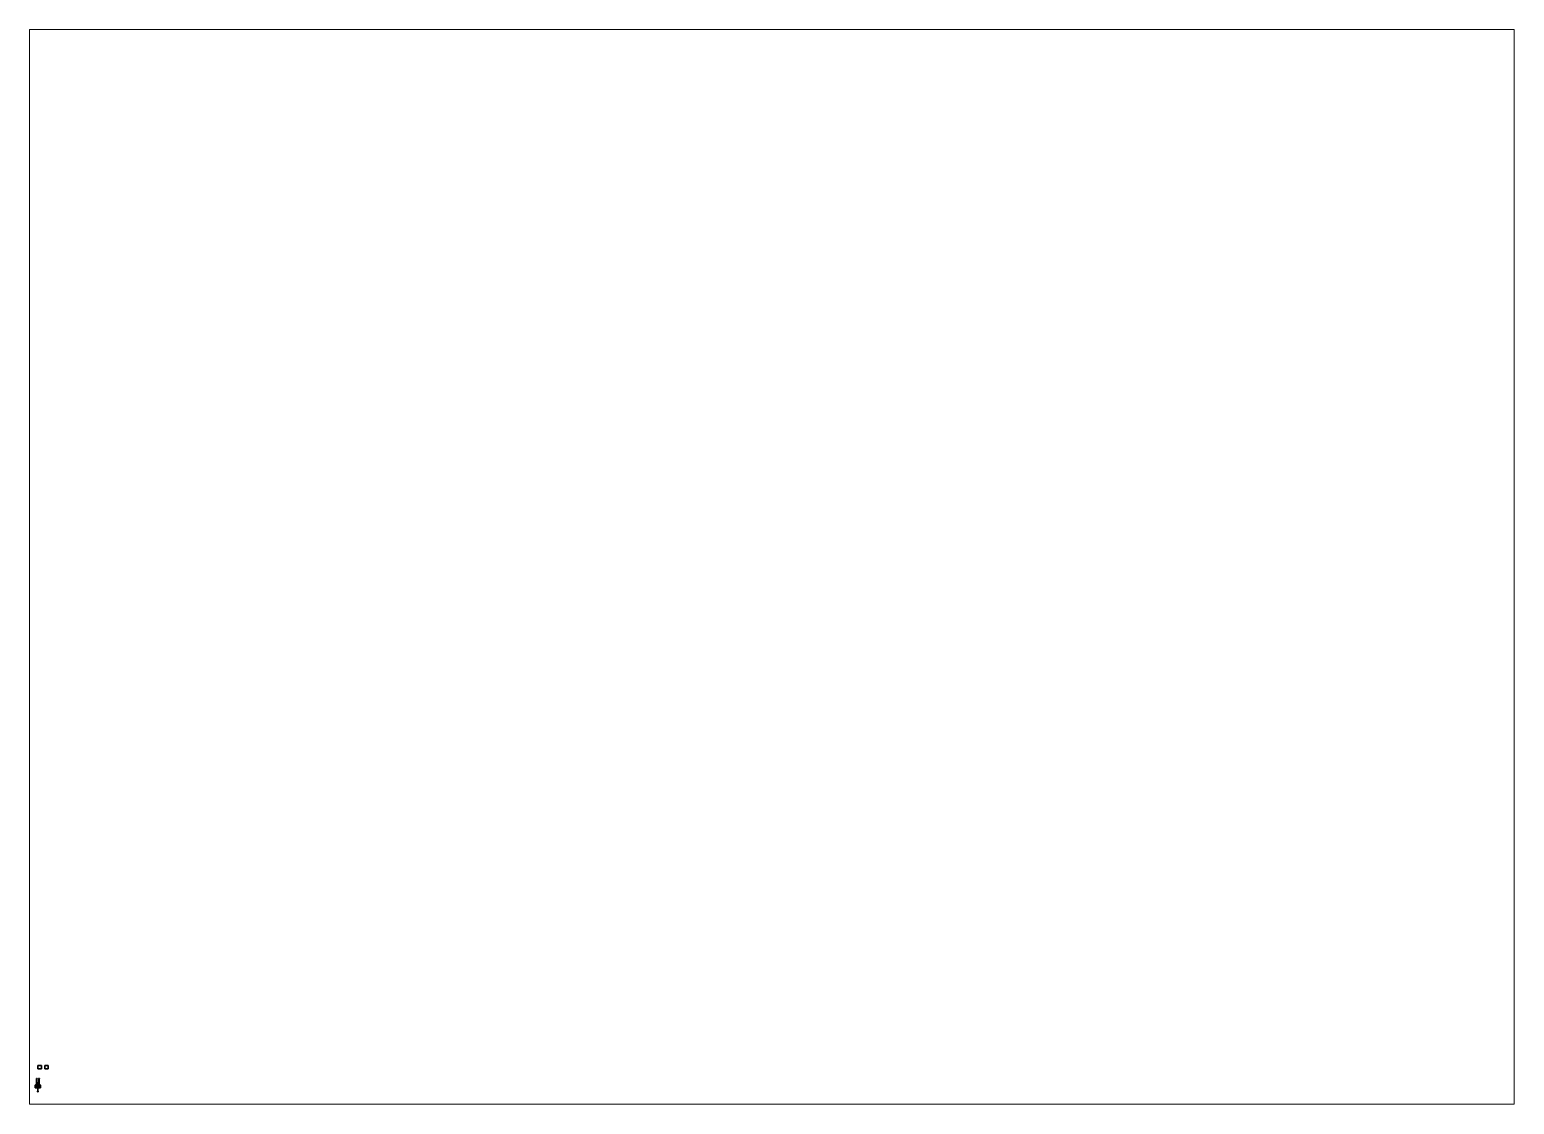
# Paper-space layout 'Layout1' of a CAD drawing. Header units: millimetres. Extents: x 28 to 251, y 20 to 181.
# The model-space entities are those that its viewports show. They can reach past a viewport. Long polylines and large blocks are cut down to what shows.
import ezdxf

# ---------------------------------------------------------------- set-up
doc = ezdxf.new("R2010")
doc.units = ezdxf.units.MM
for name, color, linetype in [('barrel', 1, 'Continuous'), ('sleeve', 5, 'Continuous'), ('supports', 6, 'Continuous'), ('turret', 2, 'Continuous'), ('wheels', 2, 'Continuous')]:
    doc.layers.add(name, color=color, linetype=linetype)

msp = doc.modelspace()

# ---------------------------------------------------------------- linework, layer by layer
for points in [[(1, 5.87, 1), (1, 5.87), (0, 5.87), (0, 5.87, 1)], [(1, 5.87), (1, 4.87), (0, 4.87), (0, 5.87)], [(0, 5.87), (0, 4.87), (0, 4.87, 1), (0, 5.87, 1)], [(0, 5.87, 1), (0, 4.87, 1), (1, 4.87, 1), (1, 5.87, 1)], [(0, 4.87, 1), (0, 4.87), (1, 4.87), (1, 4.87, 1)], [(1, 4.87, 1), (1, 4.87), (1, 5.87), (1, 5.87, 1)], [(3, 5.87), (3, 4.87), (2, 4.87), (2, 5.87)], [(2, 5.87), (2, 4.87), (3, 4.87), (3, 5.87)], [(-0.35, -0.11, 0.44), (-0.35, -0.11, 0.39), (-0.6, 0.05, 0.39), (-0.6, 0.05, 0.44)], [(-0.6, 0.05, 0.39), (-0.6, -0.05, 0.39), (-0.6, -0.05, 0.44), (-0.6, 0.05, 0.44)], [(-0.35, -0.11, 0.39), (-0.35, -0.21, 0.39), (-0.6, -0.05, 0.39), (-0.6, 0.05, 0.39)], [(-0.6, 0.05, 0.44), (-0.6, -0.05, 0.44), (-0.35, -0.21, 0.44), (-0.35, -0.11, 0.44)], [(-0.35, -0.11, 0.29), (-0.35, -0.11, 0.24), (-0.6, 0.05, 0.24), (-0.6, 0.05, 0.29)], [(-0.6, 0.05, 0.29), (-0.6, -0.05, 0.29), (-0.35, -0.21, 0.29), (-0.35, -0.11, 0.29)], [(-0.6, 0.05, 0.24), (-0.6, -0.05, 0.24), (-0.6, -0.05, 0.29), (-0.6, 0.05, 0.29)], [(-0.35, -0.11, 0.24), (-0.35, -0.21, 0.24), (-0.6, -0.05, 0.24), (-0.6, 0.05, 0.24)], [(-0.42, -0.06, 0.53), (-0.41, -0.06, 0.54), (-0.39, 0, 0.54), (-0.39, 0, 0.53)], [(-0.41, -0.06, 0.52), (-0.42, -0.06, 0.53), (-0.39, 0, 0.53), (-0.39, 0, 0.52)], [(-0.39, 0, 0.53), (-0.39, 0, 0.54), (-0.33, 0.02, 0.54), (-0.33, 0.03, 0.53)], [(-0.39, 0, 0.52), (-0.39, 0, 0.53), (-0.33, 0.03, 0.53), (-0.33, 0.02, 0.52)], [(-0.39, 0, 0.54), (-0.38, -0.01, 0.53), (-0.33, 0.01, 0.53), (-0.33, 0.02, 0.54)], [(-0.38, -0.01, 0.53), (-0.39, 0, 0.52), (-0.33, 0.02, 0.52), (-0.33, 0.01, 0.53)], [(-0.33, 0.03, 0.53), (-0.34, 0.02, 0.53), (-0.34, 0.02, 0.59), (-0.33, 0.03, 0.59)], [(-0.33, 0.03, 0.59), (-0.34, 0.02, 0.59), (-0.33, 0.01, 0.59), (-0.32, 0.02, 0.59)], [(-0.34, 0.02, 0.53), (-0.33, 0.01, 0.53), (-0.33, 0.01, 0.59), (-0.34, 0.02, 0.59)], [(-0.34, -0.05, 0.53), (-0.33, -0.06, 0.54), (-0.33, 0.02, 0.54), (-0.34, 0.01, 0.53)], [(-0.33, -0.06, 0.52), (-0.34, -0.05, 0.53), (-0.34, 0.01, 0.53), (-0.33, 0.02, 0.52)], [(-0.32, 0.02, 0.53), (-0.33, 0.03, 0.53), (-0.33, 0.03, 0.59), (-0.32, 0.02, 0.59)], [(-0.33, 0.03, 0.53), (-0.33, 0.02, 0.54), (-0.27, 0, 0.54), (-0.27, 0, 0.53)], [(-0.33, 0.02, 0.52), (-0.33, 0.03, 0.53), (-0.27, 0, 0.53), (-0.27, 0, 0.52)], [(-0.33, 0.01, 0.53), (-0.32, 0.02, 0.53), (-0.32, 0.02, 0.59), (-0.33, 0.01, 0.59)], [(-0.33, -0.06, 0.54), (-0.32, -0.05, 0.53), (-0.32, 0.01, 0.53), (-0.33, 0.02, 0.54)], [(-0.32, -0.05, 0.53), (-0.33, -0.06, 0.52), (-0.33, 0.02, 0.52), (-0.32, 0.01, 0.53)], [(-0.33, 0.02, 0.54), (-0.33, 0.01, 0.53), (-0.28, -0.01, 0.53), (-0.27, 0, 0.54)], [(-0.33, 0.01, 0.53), (-0.33, 0.02, 0.52), (-0.27, 0, 0.52), (-0.28, -0.01, 0.53)], [(-0.27, 0, 0.53), (-0.27, 0, 0.54), (-0.25, -0.06, 0.54), (-0.24, -0.06, 0.53)], [(-0.27, 0, 0.52), (-0.27, 0, 0.53), (-0.24, -0.06, 0.53), (-0.25, -0.06, 0.52)], [(0.35, -0.11, 0.39), (0.35, -0.11, 0.44), (0.6, 0.05, 0.44), (0.6, 0.05, 0.39)], [(0.35, -0.11, 0.44), (0.35, -0.21, 0.44), (0.6, -0.05, 0.44), (0.6, 0.05, 0.44)], [(0.35, -0.11, 0.24), (0.35, -0.11, 0.29), (0.6, 0.05, 0.29), (0.6, 0.05, 0.24)], [(0.6, 0.05, 0.39), (0.6, -0.05, 0.39), (0.35, -0.21, 0.39), (0.35, -0.11, 0.39)], [(0.35, -0.11, 0.29), (0.35, -0.21, 0.29), (0.6, -0.05, 0.29), (0.6, 0.05, 0.29)], [(0.6, 0.05, 0.24), (0.6, -0.05, 0.24), (0.35, -0.21, 0.24), (0.35, -0.11, 0.24)], [(0.6, 0.05, 0.44), (0.6, -0.05, 0.44), (0.6, -0.05, 0.39), (0.6, 0.05, 0.39)], [(0.6, 0.05, 0.29), (0.6, -0.05, 0.29), (0.6, -0.05, 0.24), (0.6, 0.05, 0.24)], [(-0.6, -0.05, 0.44), (-0.6, -0.05, 0.39), (-0.35, -0.21, 0.39), (-0.35, -0.21, 0.44)], [(-0.6, -0.05, 0.29), (-0.6, -0.05, 0.24), (-0.35, -0.21, 0.24), (-0.35, -0.21, 0.29)], [(-0.39, -0.12, 0.53), (-0.39, -0.12, 0.54), (-0.41, -0.06, 0.54), (-0.42, -0.06, 0.53)], [(-0.39, -0.12, 0.52), (-0.39, -0.12, 0.53), (-0.42, -0.06, 0.53), (-0.41, -0.06, 0.52)], [(-0.41, -0.06, 0.54), (-0.4, -0.06, 0.53), (-0.38, -0.01, 0.53), (-0.39, 0, 0.54)], [(-0.4, -0.06, 0.53), (-0.41, -0.06, 0.52), (-0.39, 0, 0.52), (-0.38, -0.01, 0.53)], [(-0.33, -0.06, 0.54), (-0.34, -0.05, 0.53), (-0.4, -0.05, 0.53), (-0.41, -0.06, 0.54)], [(-0.34, -0.05, 0.53), (-0.33, -0.06, 0.52), (-0.41, -0.06, 0.52), (-0.4, -0.05, 0.53)], [(-0.34, -0.07, 0.53), (-0.33, -0.06, 0.54), (-0.41, -0.06, 0.54), (-0.4, -0.07, 0.53)], [(-0.33, -0.06, 0.52), (-0.34, -0.07, 0.53), (-0.4, -0.07, 0.53), (-0.41, -0.06, 0.52)], [(-0.39, -0.12, 0.54), (-0.38, -0.11, 0.53), (-0.4, -0.06, 0.53), (-0.41, -0.06, 0.54)], [(-0.38, -0.11, 0.53), (-0.39, -0.12, 0.52), (-0.41, -0.06, 0.52), (-0.4, -0.06, 0.53)], [(-0.33, -0.14, 0.54), (-0.33, -0.13, 0.53), (-0.38, -0.11, 0.53), (-0.39, -0.12, 0.54)], [(-0.33, -0.13, 0.53), (-0.33, -0.14, 0.52), (-0.39, -0.12, 0.52), (-0.38, -0.11, 0.53)], [(-0.33, -0.15, 0.53), (-0.33, -0.14, 0.54), (-0.39, -0.12, 0.54), (-0.39, -0.12, 0.53)], [(-0.33, -0.14, 0.52), (-0.33, -0.15, 0.53), (-0.39, -0.12, 0.53), (-0.39, -0.12, 0.52)], [(0.35, -0.01, 0.44), (0.35, -0.01, 0.24), (-0.35, -0.01, 0.24), (-0.35, -0.01, 0.44)], [(0.35, -0.01, 0.24), (0.35, -0.21, 0.24), (-0.35, -0.21, 0.24), (-0.35, -0.01, 0.24)], [(-0.35, -0.01, 0.44), (-0.35, -0.21, 0.44), (0.35, -0.21, 0.44), (0.35, -0.01, 0.44)], [(-0.35, -0.01, 0.24), (-0.35, -0.11, 0.24), (-0.35, -0.11, 0.44), (-0.35, -0.01, 0.44)], [(-0.35, -0.11, 0.29), (-0.35, -0.21, 0.29), (-0.35, -0.21, 0.39), (-0.35, -0.11, 0.39)], [(-0.35, -0.21, 0.44), (-0.35, -0.21, 0.24), (0.35, -0.21, 0.24), (0.35, -0.21, 0.44)], [(-0.33, -0.05, 0.44), (-0.34, -0.06, 0.44), (-0.34, -0.06, 0.53), (-0.33, -0.05, 0.53)], [(-0.34, -0.06, 0.44), (-0.33, -0.07, 0.44), (-0.33, -0.07, 0.53), (-0.34, -0.06, 0.53)], [(-0.33, -0.06, 0.54), (-0.34, -0.07, 0.53), (-0.34, -0.13, 0.53), (-0.33, -0.14, 0.54)], [(-0.34, -0.07, 0.53), (-0.33, -0.06, 0.52), (-0.33, -0.14, 0.52), (-0.34, -0.13, 0.53)], [(-0.32, -0.06, 0.44), (-0.33, -0.05, 0.44), (-0.33, -0.05, 0.53), (-0.32, -0.06, 0.53)], [(-0.32, -0.05, 0.53), (-0.33, -0.06, 0.54), (-0.25, -0.06, 0.54), (-0.26, -0.05, 0.53)], [(-0.33, -0.06, 0.52), (-0.32, -0.05, 0.53), (-0.26, -0.05, 0.53), (-0.25, -0.06, 0.52)], [(-0.33, -0.07, 0.44), (-0.32, -0.06, 0.44), (-0.32, -0.06, 0.53), (-0.33, -0.07, 0.53)], [(-0.33, -0.06, 0.54), (-0.32, -0.07, 0.53), (-0.26, -0.07, 0.53), (-0.25, -0.06, 0.54)], [(-0.32, -0.07, 0.53), (-0.33, -0.06, 0.52), (-0.25, -0.06, 0.52), (-0.26, -0.07, 0.53)], [(-0.32, -0.07, 0.53), (-0.33, -0.06, 0.54), (-0.33, -0.14, 0.54), (-0.32, -0.13, 0.53)], [(-0.33, -0.06, 0.52), (-0.32, -0.07, 0.53), (-0.32, -0.13, 0.53), (-0.33, -0.14, 0.52)], [(-0.27, -0.12, 0.54), (-0.28, -0.11, 0.53), (-0.33, -0.13, 0.53), (-0.33, -0.14, 0.54)], [(-0.28, -0.11, 0.53), (-0.27, -0.12, 0.52), (-0.33, -0.14, 0.52), (-0.33, -0.13, 0.53)], [(-0.27, -0.12, 0.53), (-0.27, -0.12, 0.54), (-0.33, -0.14, 0.54), (-0.33, -0.15, 0.53)], [(-0.27, -0.12, 0.52), (-0.27, -0.12, 0.53), (-0.33, -0.15, 0.53), (-0.33, -0.14, 0.52)], [(-0.27, 0, 0.54), (-0.28, -0.01, 0.53), (-0.26, -0.06, 0.53), (-0.25, -0.06, 0.54)], [(-0.28, -0.01, 0.53), (-0.27, 0, 0.52), (-0.25, -0.06, 0.52), (-0.26, -0.06, 0.53)], [(-0.25, -0.06, 0.54), (-0.26, -0.06, 0.53), (-0.28, -0.11, 0.53), (-0.27, -0.12, 0.54)], [(-0.26, -0.06, 0.53), (-0.25, -0.06, 0.52), (-0.27, -0.12, 0.52), (-0.28, -0.11, 0.53)], [(-0.24, -0.06, 0.53), (-0.25, -0.06, 0.54), (-0.27, -0.12, 0.54), (-0.27, -0.12, 0.53)], [(-0.25, -0.06, 0.52), (-0.24, -0.06, 0.53), (-0.27, -0.12, 0.53), (-0.27, -0.12, 0.52)], [(0.35, -0.11, 0.44), (0.35, -0.11, 0.24), (0.35, -0.01, 0.24), (0.35, -0.01, 0.44)], [(0.6, -0.05, 0.39), (0.6, -0.05, 0.44), (0.35, -0.21, 0.44), (0.35, -0.21, 0.39)], [(0.6, -0.05, 0.24), (0.6, -0.05, 0.29), (0.35, -0.21, 0.29), (0.35, -0.21, 0.24)], [(0.35, -0.21, 0.39), (0.35, -0.21, 0.29), (0.35, -0.11, 0.29), (0.35, -0.11, 0.39)]]:
    msp.add_3dface(points)
at = {"layer": 'barrel'}
for points in [[(-0.13, 0.89, 0.65), (-0.13, 0.64, 0.65), (-0.13, 0.64, 0.82), (-0.13, 0.89, 0.82)], [(0.13, 0.89, 0.65), (0.13, 0.64, 0.65), (-0.13, 0.64, 0.65), (-0.13, 0.89, 0.65)], [(0.07, 0.89, 0.73), (0.13, 0.89, 0.65), (-0.13, 0.89, 0.65), (-0.07, 0.89, 0.73)], [(-0.13, 0.89, 0.82), (-0.13, 0.64, 0.82), (-0.08, 0.64, 0.89), (-0.08, 0.87, 0.89)], [(-0.07, 0.87, 0.89), (-0.07, 0.89, 0.82), (-0.13, 0.89, 0.82), (-0.08, 0.87, 0.89)], [(-0.07, 0.89, 0.82), (-0.07, 0.89, 0.73), (-0.13, 0.89, 0.65), (-0.13, 0.89, 0.82)], [(-0.13, 0.64, 0.82), (-0.13, 0.64, 0.65), (0.13, 0.64, 0.65), (0.13, 0.64, 0.82)], [(-0.08, 0.64, 0.89), (-0.13, 0.64, 0.82), (0.13, 0.64, 0.82), (0.08, 0.64, 0.89)], [(-0.08, 0.87, 0.89), (-0.08, 0.64, 0.89), (-0.07, 0.78, 0.89), (-0.07, 0.87, 0.89)], [(-0.07, 0.78, 0.89), (-0.08, 0.64, 0.89), (0.08, 0.64, 0.89), (0.07, 0.78, 0.89)], [(-0.06, 0.64, 0.83), (-0.08, 0.64, 0.77), (-0.08, -0.11, 0.77), (-0.06, -0.11, 0.83)], [(-0.08, 0.64, 0.77), (-0.06, 0.64, 0.71), (-0.06, -0.11, 0.71), (-0.08, -0.11, 0.77)], [(-0.08, 0.64, 0.63), (-0.08, 0.54, 0.63), (-0.08, 0.54, 0.69), (-0.08, 0.64, 0.69)], [(0.08, 0.64, 0.65), (0.08, 0.64, 0.63), (-0.08, 0.64, 0.63), (-0.08, 0.64, 0.65)], [(0.08, 0.64, 0.63), (0.08, 0.54, 0.63), (-0.08, 0.54, 0.63), (-0.08, 0.64, 0.63)], [(-0.08, 0.64, 0.69), (-0.08, 0.54, 0.69), (0.08, 0.54, 0.69), (0.08, 0.64, 0.69)], [(-0.08, 0.54, 0.69), (-0.08, 0.54, 0.63), (0.08, 0.54, 0.63), (0.08, 0.54, 0.69)], [(-0.07, 0.89, 0.73), (-0.07, 0.78, 0.73), (0.07, 0.78, 0.73), (0.07, 0.89, 0.73)], [(-0.07, 0.78, 0.89), (-0.07, 0.78, 0.73), (-0.07, 0.89, 0.82), (-0.07, 0.87, 0.89)], [(-0.07, 0.78, 0.73), (-0.07, 0.78, 0.73), (-0.07, 0.89, 0.73), (-0.07, 0.89, 0.82)], [(0.07, 0.78, 0.89), (0.07, 0.78, 0.73), (-0.07, 0.78, 0.73), (-0.07, 0.78, 0.89)], [(0, 0.64, 0.85), (-0.06, 0.64, 0.83), (-0.06, -0.11, 0.83), (0, -0.11, 0.85)], [(-0.06, 0.64, 0.71), (0, 0.64, 0.69), (0, -0.11, 0.69), (-0.06, -0.11, 0.71)], [(0.06, 0.64, 0.83), (0, 0.64, 0.85), (0, -0.11, 0.85), (0.06, -0.11, 0.83)], [(0, 0.64, 0.69), (0.06, 0.64, 0.71), (0.06, -0.11, 0.71), (0, -0.11, 0.69)], [(0.08, 0.64, 0.77), (0.06, 0.64, 0.83), (0.06, -0.11, 0.83), (0.08, -0.11, 0.77)], [(0.06, 0.64, 0.71), (0.08, 0.64, 0.77), (0.08, -0.11, 0.77), (0.06, -0.11, 0.71)], [(0.08, 0.87, 0.89), (0.13, 0.89, 0.82), (0.07, 0.89, 0.82), (0.07, 0.87, 0.89)], [(0.07, 0.87, 0.89), (0.07, 0.89, 0.82), (0.07, 0.78, 0.73), (0.07, 0.78, 0.89)], [(0.13, 0.89, 0.82), (0.13, 0.89, 0.65), (0.07, 0.89, 0.73), (0.07, 0.89, 0.82)], [(0.07, 0.89, 0.73), (0.07, 0.78, 0.73), (0.07, 0.78, 0.73), (0.07, 0.89, 0.82)], [(0.08, 0.64, 0.89), (0.08, 0.87, 0.89), (0.07, 0.87, 0.89), (0.07, 0.78, 0.89)], [(0.08, 0.64, 0.89), (0.13, 0.64, 0.82), (0.13, 0.89, 0.82), (0.08, 0.87, 0.89)], [(0.08, 0.54, 0.69), (0.08, 0.54, 0.63), (0.08, 0.64, 0.63), (0.08, 0.64, 0.69)], [(0.15, 0.91, 0.71), (0.15, 0.92, 0.67), (0.13, 0.92, 0.67), (0.13, 0.91, 0.71)], [(0.15, 0.92, 0.67), (0.15, 0.91, 0.63), (0.13, 0.91, 0.63), (0.13, 0.92, 0.67)], [(0.13, 0.89, 0.71), (0.13, 0.91, 0.71), (0.13, 0.92, 0.67), (0.13, 0.89, 0.65)], [(0.13, 0.92, 0.67), (0.13, 0.91, 0.63), (0.13, 0.87, 0.62), (0.13, 0.89, 0.65)], [(0.15, 0.87, 0.72), (0.15, 0.91, 0.71), (0.13, 0.91, 0.71), (0.13, 0.87, 0.72)], [(0.15, 0.91, 0.63), (0.15, 0.87, 0.62), (0.13, 0.87, 0.62), (0.13, 0.91, 0.63)], [(0.13, 0.64, 0.82), (0.13, 0.64, 0.65), (0.13, 0.89, 0.65), (0.13, 0.89, 0.82)], [(0.13, 0.87, 0.62), (0.13, 0.83, 0.63), (0.13, 0.83, 0.65), (0.13, 0.89, 0.65)], [(0.15, 0.83, 0.71), (0.15, 0.87, 0.72), (0.13, 0.87, 0.72), (0.13, 0.83, 0.71)], [(0.15, 0.87, 0.62), (0.15, 0.83, 0.63), (0.13, 0.83, 0.63), (0.13, 0.87, 0.62)], [(0.15, 0.82, 0.67), (0.15, 0.83, 0.71), (0.13, 0.83, 0.71), (0.13, 0.82, 0.67)], [(0.15, 0.83, 0.63), (0.15, 0.82, 0.67), (0.13, 0.82, 0.67), (0.13, 0.83, 0.63)], [(0.15, 0.83, 0.71), (0.15, 0.92, 0.67), (0.15, 0.91, 0.71), (0.15, 0.87, 0.72)], [(0.15, 0.82, 0.67), (0.15, 0.91, 0.63), (0.15, 0.92, 0.67), (0.15, 0.83, 0.71)], [(0.15, 0.83, 0.63), (0.15, 0.87, 0.62), (0.15, 0.91, 0.63), (0.15, 0.82, 0.67)], [(-0.06, -0.11, 0.83), (-0.08, -0.11, 0.77), (-0.04, -0.59, 0.77), (-0.03, -0.59, 0.8)], [(-0.08, -0.11, 0.77), (-0.06, -0.11, 0.71), (-0.03, -0.59, 0.74), (-0.04, -0.59, 0.77)], [(0, -0.11, 0.85), (-0.06, -0.11, 0.83), (-0.03, -0.59, 0.8), (0, -0.59, 0.82)], [(-0.06, -0.11, 0.71), (0, -0.11, 0.69), (0, -0.59, 0.72), (-0.03, -0.59, 0.74)], [(-0.03, -1.45, 0.8), (-0.04, -1.45, 0.77), (-0.06, -1.5, 0.77), (-0.04, -1.5, 0.81)], [(-0.04, -1.45, 0.77), (-0.03, -1.45, 0.74), (-0.04, -1.5, 0.73), (-0.06, -1.5, 0.77)], [(-0.04, -1.5, 0.81), (-0.06, -1.5, 0.77), (-0.06, -1.64, 0.77), (-0.04, -1.64, 0.81)], [(-0.06, -1.5, 0.77), (-0.04, -1.5, 0.73), (-0.04, -1.64, 0.73), (-0.06, -1.64, 0.77)], [(0, -1.64, 0.83), (-0.04, -1.64, 0.81), (-0.06, -1.64, 0.77), (0.04, -1.64, 0.81)], [(0.04, -1.64, 0.81), (-0.06, -1.64, 0.77), (-0.04, -1.64, 0.73), (0.06, -1.64, 0.77)], [(-0.03, -0.59, 0.8), (-0.04, -0.59, 0.77), (-0.04, -1.45, 0.77), (-0.03, -1.45, 0.8)], [(-0.04, -0.59, 0.77), (-0.03, -0.59, 0.74), (-0.03, -1.45, 0.74), (-0.04, -1.45, 0.77)], [(0, -1.45, 0.82), (-0.03, -1.45, 0.8), (-0.04, -1.5, 0.81), (0, -1.5, 0.83)], [(-0.03, -1.45, 0.74), (0, -1.45, 0.72), (0, -1.5, 0.71), (-0.04, -1.5, 0.73)], [(0, -1.5, 0.83), (-0.04, -1.5, 0.81), (-0.04, -1.64, 0.81), (0, -1.64, 0.83)], [(-0.04, -1.5, 0.73), (0, -1.5, 0.71), (0, -1.64, 0.71), (-0.04, -1.64, 0.73)], [(0.06, -1.64, 0.77), (-0.04, -1.64, 0.73), (0, -1.64, 0.71), (0.04, -1.64, 0.73)], [(0, -0.59, 0.82), (-0.03, -0.59, 0.8), (-0.03, -1.45, 0.8), (0, -1.45, 0.82)], [(-0.03, -0.59, 0.74), (0, -0.59, 0.72), (0, -1.45, 0.72), (-0.03, -1.45, 0.74)], [(0.06, -0.11, 0.83), (0, -0.11, 0.85), (0, -0.59, 0.82), (0.03, -0.59, 0.8)], [(0, -0.11, 0.69), (0.06, -0.11, 0.71), (0.03, -0.59, 0.74), (0, -0.59, 0.72)], [(0.03, -0.59, 0.8), (0, -0.59, 0.82), (0, -1.45, 0.82), (0.03, -1.45, 0.8)], [(0, -0.59, 0.72), (0.03, -0.59, 0.74), (0.03, -1.45, 0.74), (0, -1.45, 0.72)], [(0.03, -1.45, 0.8), (0, -1.45, 0.82), (0, -1.5, 0.83), (0.04, -1.5, 0.81)], [(0, -1.45, 0.72), (0.03, -1.45, 0.74), (0.04, -1.5, 0.73), (0, -1.5, 0.71)], [(0.04, -1.5, 0.81), (0, -1.5, 0.83), (0, -1.64, 0.83), (0.04, -1.64, 0.81)], [(0, -1.5, 0.71), (0.04, -1.5, 0.73), (0.04, -1.64, 0.73), (0, -1.64, 0.71)], [(0.08, -0.11, 0.77), (0.06, -0.11, 0.83), (0.03, -0.59, 0.8), (0.04, -0.59, 0.77)], [(0.06, -0.11, 0.71), (0.08, -0.11, 0.77), (0.04, -0.59, 0.77), (0.03, -0.59, 0.74)], [(0.04, -0.59, 0.77), (0.03, -0.59, 0.8), (0.03, -1.45, 0.8), (0.04, -1.45, 0.77)], [(0.03, -0.59, 0.74), (0.04, -0.59, 0.77), (0.04, -1.45, 0.77), (0.03, -1.45, 0.74)], [(0.04, -1.45, 0.77), (0.03, -1.45, 0.8), (0.04, -1.5, 0.81), (0.06, -1.5, 0.77)], [(0.03, -1.45, 0.74), (0.04, -1.45, 0.77), (0.06, -1.5, 0.77), (0.04, -1.5, 0.73)], [(0.06, -1.5, 0.77), (0.04, -1.5, 0.81), (0.04, -1.64, 0.81), (0.06, -1.64, 0.77)], [(0.04, -1.5, 0.73), (0.06, -1.5, 0.77), (0.06, -1.64, 0.77), (0.04, -1.64, 0.73)]]:
    msp.add_3dface(points, dxfattribs=at)
at = {"layer": 'sleeve'}
for points in [[(-0.17, 0.1, 0.8), (-0.17, 0.11, 0.77), (-0.19, 0.11, 0.77), (-0.19, 0.1, 0.8)], [(-0.17, 0.11, 0.77), (-0.17, 0.1, 0.74), (-0.19, 0.1, 0.74), (-0.19, 0.11, 0.77)], [(-0.19, 0.07, 0.81), (-0.19, 0.1, 0.8), (-0.19, 0.11, 0.77), (-0.19, 0.04, 0.8)], [(-0.19, 0.04, 0.8), (-0.19, 0.11, 0.77), (-0.19, 0.1, 0.74), (-0.19, 0.03, 0.77)], [(-0.17, 0.07, 0.81), (-0.17, 0.1, 0.8), (-0.19, 0.1, 0.8), (-0.19, 0.07, 0.81)], [(-0.17, 0.1, 0.74), (-0.17, 0.07, 0.73), (-0.19, 0.07, 0.73), (-0.19, 0.1, 0.74)], [(-0.19, 0.03, 0.77), (-0.19, 0.1, 0.74), (-0.19, 0.07, 0.73), (-0.19, 0.04, 0.74)], [(-0.17, 0.04, 0.8), (-0.17, 0.07, 0.81), (-0.19, 0.07, 0.81), (-0.19, 0.04, 0.8)], [(-0.17, 0.07, 0.73), (-0.17, 0.04, 0.74), (-0.19, 0.04, 0.74), (-0.19, 0.07, 0.73)], [(-0.17, 0.03, 0.77), (-0.17, 0.04, 0.8), (-0.19, 0.04, 0.8), (-0.19, 0.03, 0.77)], [(-0.17, 0.04, 0.74), (-0.17, 0.03, 0.77), (-0.19, 0.03, 0.77), (-0.19, 0.04, 0.74)], [(-0.08, 0.11, 0.77), (-0.08, 0.11, 0.63), (-0.11, 0.11, 0.63), (-0.11, 0.11, 0.77)], [(-0.11, 0.11, 0.63), (-0.11, 0.03, 0.63), (-0.11, 0.03, 0.77), (-0.11, 0.11, 0.77)], [(-0.08, 0.11, 0.63), (-0.08, 0.03, 0.63), (-0.11, 0.03, 0.63), (-0.11, 0.11, 0.63)], [(-0.08, 0.1, 0.8), (-0.08, 0.11, 0.77), (-0.11, 0.11, 0.77), (-0.11, 0.1, 0.8)], [(-0.08, 0.07, 0.81), (-0.08, 0.1, 0.8), (-0.11, 0.1, 0.8), (-0.11, 0.07, 0.81)], [(-0.08, 0.04, 0.8), (-0.08, 0.07, 0.81), (-0.11, 0.07, 0.81), (-0.11, 0.04, 0.8)], [(-0.08, 0.03, 0.77), (-0.08, 0.04, 0.8), (-0.11, 0.04, 0.8), (-0.11, 0.03, 0.77)], [(-0.11, 0.03, 0.77), (-0.11, 0.03, 0.63), (-0.08, 0.03, 0.63), (-0.08, 0.03, 0.77)], [(-0.08, 0.54, 0.63), (-0.08, 0.01, 0.63), (-0.08, 0.01, 0.67), (-0.08, 0.54, 0.72)], [(0, 0.54, 0.67), (0.08, 0.54, 0.63), (-0.08, 0.54, 0.63), (0, 0.54, 0.67)], [(0.08, 0.54, 0.63), (0.08, 0.01, 0.63), (-0.08, 0.01, 0.63), (-0.08, 0.54, 0.63)], [(-0.07, 0.54, 0.72), (0, 0.54, 0.67), (-0.08, 0.54, 0.63), (-0.08, 0.54, 0.72)], [(-0.08, 0.54, 0.72), (-0.08, 0.01, 0.67), (-0.08, -0.6, 0.67), (-0.08, -0.6, 0.72)], [(-0.07, -0.6, 0.72), (-0.07, 0.54, 0.72), (-0.08, 0.54, 0.72), (-0.08, -0.6, 0.72)], [(-0.08, 0.03, 0.77), (-0.08, 0.03, 0.67), (-0.08, 0.11, 0.67), (-0.08, 0.11, 0.77)], [(-0.08, 0.04, 0.8), (-0.08, 0.03, 0.77), (-0.08, 0.11, 0.77), (-0.08, 0.1, 0.8)], [(-0.08, 0.07, 0.81), (-0.08, 0.04, 0.8), (-0.08, 0.1, 0.8), (-0.08, 0.07, 0.81)], [(-0.08, 0.01, 0.67), (-0.08, 0.01, 0.63), (-0.04, 0.01, 0.63), (-0.04, 0.01, 0.67)], [(0, -0.6, 0.67), (0, 0.54, 0.67), (-0.07, 0.54, 0.72), (-0.07, -0.6, 0.72)], [(0.04, 0.13, 0.63), (0.02, 0.13, 0.59), (-0.02, 0.13, 0.59), (-0.04, 0.13, 0.63)], [(-0.02, 0.13, 0.59), (-0.02, -0.77, 0.59), (-0.04, -0.77, 0.63), (-0.04, 0.13, 0.63)], [(-0.04, 0.01, 0.63), (-0.04, -0.77, 0.63), (-0.04, -0.77, 0.67), (-0.04, 0.01, 0.67)], [(0.02, 0.13, 0.59), (0.02, -0.77, 0.59), (-0.02, -0.77, 0.59), (-0.02, 0.13, 0.59)], [(0, 0.54, 0.67), (0, -0.6, 0.67), (0.07, -0.6, 0.72), (0.07, 0.54, 0.72)], [(0.08, 0.54, 0.72), (0.08, 0.54, 0.63), (0, 0.54, 0.67), (0.07, 0.54, 0.72)], [(0.04, -0.77, 0.63), (0.02, -0.77, 0.59), (0.02, 0.13, 0.59), (0.04, 0.13, 0.63)], [(0.04, -0.77, 0.67), (0.04, -0.77, 0.63), (0.04, 0.01, 0.63), (0.04, 0.01, 0.67)], [(0.04, 0.01, 0.67), (0.04, 0.01, 0.63), (0.08, 0.01, 0.63), (0.08, 0.01, 0.67)], [(0.07, 0.54, 0.72), (0.07, -0.6, 0.72), (0.08, -0.6, 0.72), (0.08, 0.54, 0.72)], [(0.08, 0.01, 0.67), (0.08, 0.01, 0.63), (0.08, 0.54, 0.63), (0.08, 0.54, 0.72)], [(0.08, -0.6, 0.72), (0.08, -0.6, 0.67), (0.08, 0.01, 0.67), (0.08, 0.54, 0.72)], [(0.08, 0.11, 0.77), (0.08, 0.11, 0.67), (0.08, 0.03, 0.67), (0.08, 0.03, 0.77)], [(0.11, 0.11, 0.77), (0.11, 0.11, 0.63), (0.08, 0.11, 0.63), (0.08, 0.11, 0.77)], [(0.08, 0.03, 0.63), (0.08, 0.11, 0.63), (0.11, 0.11, 0.63), (0.11, 0.03, 0.63)], [(0.08, 0.11, 0.77), (0.08, 0.1, 0.8), (0.11, 0.1, 0.8), (0.11, 0.11, 0.77)], [(0.08, 0.03, 0.77), (0.08, 0.04, 0.8), (0.08, 0.1, 0.8), (0.08, 0.11, 0.77)], [(0.08, 0.1, 0.8), (0.08, 0.07, 0.81), (0.11, 0.07, 0.81), (0.11, 0.1, 0.8)], [(0.08, 0.04, 0.8), (0.08, 0.07, 0.81), (0.08, 0.07, 0.81), (0.08, 0.1, 0.8)], [(0.08, 0.07, 0.81), (0.08, 0.04, 0.8), (0.11, 0.04, 0.8), (0.11, 0.07, 0.81)], [(0.08, 0.04, 0.8), (0.08, 0.03, 0.77), (0.11, 0.03, 0.77), (0.11, 0.04, 0.8)], [(0.08, 0.03, 0.77), (0.08, 0.03, 0.63), (0.11, 0.03, 0.63), (0.11, 0.03, 0.77)], [(0.11, 0.03, 0.63), (0.11, 0.11, 0.63), (0.11, 0.11, 0.77), (0.11, 0.03, 0.77)], [(0.17, 0.1, 0.74), (0.17, 0.11, 0.77), (0.19, 0.11, 0.77), (0.19, 0.1, 0.74)], [(0.17, 0.11, 0.77), (0.17, 0.1, 0.8), (0.19, 0.1, 0.8), (0.19, 0.11, 0.77)], [(0.17, 0.07, 0.73), (0.17, 0.1, 0.74), (0.19, 0.1, 0.74), (0.19, 0.07, 0.73)], [(0.17, 0.1, 0.8), (0.17, 0.07, 0.81), (0.19, 0.07, 0.81), (0.19, 0.1, 0.8)], [(0.17, 0.04, 0.74), (0.17, 0.07, 0.73), (0.19, 0.07, 0.73), (0.19, 0.04, 0.74)], [(0.17, 0.07, 0.81), (0.17, 0.04, 0.8), (0.19, 0.04, 0.8), (0.19, 0.07, 0.81)], [(0.17, 0.03, 0.77), (0.17, 0.04, 0.74), (0.19, 0.04, 0.74), (0.19, 0.03, 0.77)], [(0.17, 0.04, 0.8), (0.17, 0.03, 0.77), (0.19, 0.03, 0.77), (0.19, 0.04, 0.8)], [(0.19, 0.1, 0.8), (0.19, 0.07, 0.81), (0.19, 0.04, 0.8), (0.19, 0.11, 0.77)], [(0.19, 0.11, 0.77), (0.19, 0.04, 0.8), (0.19, 0.03, 0.77), (0.19, 0.1, 0.74)], [(0.19, 0.1, 0.74), (0.19, 0.03, 0.77), (0.19, 0.04, 0.74), (0.19, 0.07, 0.73)], [(-0.08, -0.6, 0.72), (-0.08, -0.6, 0.67), (0, -0.6, 0.67), (-0.07, -0.6, 0.72)], [(-0.04, -0.6, 0.81), (-0.06, -0.6, 0.77), (-0.06, -0.72, 0.77), (-0.04, -0.72, 0.81)], [(-0.06, -0.6, 0.77), (-0.04, -0.6, 0.73), (-0.04, -0.72, 0.73), (-0.06, -0.72, 0.77)], [(0.05, -0.6, 0.77), (0.04, -0.6, 0.73), (-0.04, -0.6, 0.73), (-0.06, -0.6, 0.77)], [(0.04, -0.6, 0.81), (0.05, -0.6, 0.77), (-0.06, -0.6, 0.77), (-0.04, -0.6, 0.81)], [(-0.04, -0.72, 0.81), (-0.06, -0.72, 0.77), (0.05, -0.72, 0.77), (0.04, -0.72, 0.81)], [(-0.06, -0.72, 0.77), (-0.04, -0.72, 0.73), (0.04, -0.72, 0.73), (0.05, -0.72, 0.77)], [(0, -0.6, 0.83), (-0.04, -0.6, 0.81), (-0.04, -0.72, 0.81), (0, -0.72, 0.83)], [(-0.04, -0.6, 0.73), (-0.04, -0.6, 0.67), (-0.04, -0.72, 0.67), (-0.04, -0.72, 0.73)], [(0.04, -0.6, 0.73), (0.04, -0.6, 0.67), (-0.04, -0.6, 0.67), (-0.04, -0.6, 0.73)], [(0, -0.6, 0.83), (0.04, -0.6, 0.81), (-0.04, -0.6, 0.81), (0, -0.6, 0.83)], [(-0.04, -0.72, 0.73), (-0.04, -0.72, 0.67), (0.04, -0.72, 0.67), (0.04, -0.72, 0.73)], [(0, -0.72, 0.83), (-0.04, -0.72, 0.81), (0.04, -0.72, 0.81), (0, -0.72, 0.83)], [(-0.04, -0.72, 0.67), (-0.04, -0.77, 0.67), (0.04, -0.77, 0.67), (0.04, -0.72, 0.67)], [(-0.04, -0.77, 0.63), (-0.02, -0.77, 0.59), (0.02, -0.77, 0.59), (0.04, -0.77, 0.63)], [(-0.04, -0.77, 0.67), (-0.04, -0.77, 0.63), (0.04, -0.77, 0.63), (0.04, -0.77, 0.67)], [(0.04, -0.6, 0.81), (0, -0.6, 0.83), (0, -0.72, 0.83), (0.04, -0.72, 0.81)], [(0.07, -0.6, 0.72), (0, -0.6, 0.67), (0.08, -0.6, 0.67), (0.08, -0.6, 0.72)], [(0.05, -0.6, 0.77), (0.04, -0.6, 0.81), (0.04, -0.72, 0.81), (0.05, -0.72, 0.77)], [(0.04, -0.6, 0.67), (0.04, -0.6, 0.73), (0.04, -0.72, 0.73), (0.04, -0.72, 0.67)], [(0.04, -0.6, 0.73), (0.05, -0.6, 0.77), (0.05, -0.72, 0.77), (0.04, -0.72, 0.73)]]:
    msp.add_3dface(points, dxfattribs=at)
at = {"layer": 'supports'}
for points in [[(-0.43, 2.16, 0.28), (-0.43, 2.08, 0.28), (-0.43, 2.06, 0.3), (-0.43, 2.16, 0.3)], [(-0.17, 2.16, 0.3), (-0.17, 2.16, 0.28), (-0.43, 2.16, 0.28), (-0.43, 2.16, 0.3)], [(-0.17, 2.16, 0.28), (-0.17, 2.08, 0.28), (-0.43, 2.08, 0.28), (-0.43, 2.16, 0.28)], [(-0.43, 2.16, 0.3), (-0.43, 2.06, 0.3), (-0.17, 2.06, 0.3), (-0.17, 2.16, 0.3)], [(-0.35, 2.06, 0.13), (-0.43, 2.06, 0.18), (-0.43, 2.08, 0.18), (-0.35, 2.08, 0.13)], [(-0.35, 2.08, 0.13), (-0.43, 2.08, 0.18), (-0.17, 2.08, 0.18), (-0.25, 2.08, 0.13)], [(-0.43, 2.06, 0.18), (-0.43, 2.06, 0.3), (-0.43, 2.08, 0.28), (-0.43, 2.08, 0.18)], [(-0.43, 2.08, 0.18), (-0.43, 2.08, 0.28), (-0.17, 2.08, 0.28), (-0.17, 2.08, 0.18)], [(-0.25, 2.06, 0.13), (-0.17, 2.06, 0.18), (-0.43, 2.06, 0.18), (-0.35, 2.06, 0.13)], [(-0.17, 2.06, 0.18), (-0.17, 2.06, 0.3), (-0.43, 2.06, 0.3), (-0.43, 2.06, 0.18)], [(-0.39, 1.31, 0.34), (-0.38, 1.3, 0.33), (-0.38, 1.12, 0.33), (-0.39, 1.11, 0.34)], [(-0.38, 1.3, 0.35), (-0.39, 1.31, 0.34), (-0.39, 1.11, 0.34), (-0.38, 1.12, 0.35)], [(-0.34, 1.31, 0.34), (-0.34, 1.3, 0.33), (-0.38, 1.3, 0.33), (-0.39, 1.31, 0.34)], [(-0.34, 1.3, 0.35), (-0.34, 1.31, 0.34), (-0.39, 1.31, 0.34), (-0.38, 1.3, 0.35)], [(-0.34, 1.11, 0.34), (-0.34, 1.12, 0.35), (-0.38, 1.12, 0.35), (-0.39, 1.11, 0.34)], [(-0.34, 1.12, 0.33), (-0.34, 1.11, 0.34), (-0.39, 1.11, 0.34), (-0.38, 1.12, 0.33)], [(-0.38, 1.3, 0.33), (-0.37, 1.29, 0.34), (-0.37, 1.13, 0.34), (-0.38, 1.12, 0.33)], [(-0.37, 1.29, 0.34), (-0.38, 1.3, 0.35), (-0.38, 1.12, 0.35), (-0.37, 1.13, 0.34)], [(-0.34, 1.3, 0.33), (-0.34, 1.29, 0.34), (-0.37, 1.29, 0.34), (-0.38, 1.3, 0.33)], [(-0.34, 1.29, 0.34), (-0.34, 1.3, 0.35), (-0.38, 1.3, 0.35), (-0.37, 1.29, 0.34)], [(-0.34, 1.12, 0.35), (-0.34, 1.13, 0.34), (-0.37, 1.13, 0.34), (-0.38, 1.12, 0.35)], [(-0.34, 1.13, 0.34), (-0.34, 1.12, 0.33), (-0.38, 1.12, 0.33), (-0.37, 1.13, 0.34)], [(-0.38, 0.21, 0.37), (-0.38, 0.5, 0.34), (-0.34, 0.5, 0.34), (-0.34, 0.21, 0.37)], [(-0.38, 0.21, 0.38), (-0.38, 0.5, 0.35), (-0.38, 0.5, 0.34), (-0.38, 0.21, 0.37)], [(-0.34, 0.21, 0.38), (-0.34, 0.5, 0.35), (-0.38, 0.5, 0.35), (-0.38, 0.21, 0.38)], [(-0.38, 0.21, 0.3), (-0.38, 0.5, 0.33), (-0.34, 0.5, 0.33), (-0.34, 0.21, 0.3)], [(-0.34, 0.5, 0.34), (-0.34, 0.5, 0.33), (-0.38, 0.5, 0.33), (-0.38, 0.5, 0.34)], [(-0.38, 0.5, 0.34), (-0.38, 0.5, 0.33), (-0.38, 0.21, 0.3), (-0.38, 0.21, 0.31)], [(-0.34, 0.21, 0.31), (-0.34, 0.5, 0.34), (-0.38, 0.5, 0.34), (-0.38, 0.21, 0.31)], [(-0.38, 0.5, 0.34), (-0.38, 0.5, 0.35), (-0.34, 0.5, 0.35), (-0.34, 0.5, 0.34)], [(-0.38, 0.21, 0.3), (-0.38, 0.2, 0.3), (-0.38, 0.2, 0.38), (-0.38, 0.21, 0.38)], [(-0.34, 0.21, 0.37), (-0.34, 0.21, 0.31), (-0.38, 0.21, 0.31), (-0.38, 0.21, 0.37)], [(-0.38, 0.21, 0.38), (-0.38, 0.2, 0.38), (-0.34, 0.2, 0.38), (-0.34, 0.21, 0.38)], [(-0.34, 0.21, 0.3), (-0.34, 0.2, 0.3), (-0.38, 0.2, 0.3), (-0.38, 0.21, 0.3)], [(-0.38, 0.2, 0.38), (-0.38, 0.2, 0.3), (-0.34, 0.2, 0.3), (-0.34, 0.2, 0.38)], [(-0.25, 2.08, 0.13), (-0.25, 2.06, 0.13), (-0.35, 2.06, 0.13), (-0.35, 2.08, 0.13)], [(-0.33, 2.16, 0.37), (-0.34, 2.16, 0.34), (-0.34, -0.11, 0.34), (-0.33, -0.11, 0.37)], [(-0.34, 2.16, 0.34), (-0.33, 2.16, 0.31), (-0.33, -0.11, 0.31), (-0.34, -0.11, 0.34)], [(-0.34, 2.16, 0.34), (-0.33, 2.16, 0.37), (-0.3, 2.16, 0.38), (-0.27, 2.16, 0.37)], [(-0.33, 2.16, 0.31), (-0.34, 2.16, 0.34), (-0.27, 2.16, 0.37), (-0.26, 2.16, 0.34)], [(-0.34, 0.5, 0.34), (-0.34, 0.5, 0.35), (-0.34, 0.21, 0.38), (-0.34, 0.21, 0.37)], [(-0.34, 0.21, 0.3), (-0.34, 0.5, 0.33), (-0.34, 0.5, 0.34), (-0.34, 0.21, 0.31)], [(-0.34, 0.2, 0.38), (-0.34, 0.2, 0.3), (-0.34, 0.21, 0.3), (-0.34, 0.21, 0.38)], [(-0.33, 2.16, 0.31), (-0.3, 2.16, 0.3), (-0.3, -0.11, 0.3), (-0.33, -0.11, 0.31)], [(-0.3, 2.16, 0.38), (-0.33, 2.16, 0.37), (-0.33, -0.11, 0.37), (-0.3, -0.11, 0.38)], [(-0.3, 2.16, 0.3), (-0.33, 2.16, 0.31), (-0.26, 2.16, 0.34), (-0.27, 2.16, 0.31)], [(-0.3, 2.16, 0.3), (-0.27, 2.16, 0.31), (-0.27, -0.11, 0.31), (-0.3, -0.11, 0.3)], [(-0.27, 2.16, 0.37), (-0.3, 2.16, 0.38), (-0.3, -0.11, 0.38), (-0.27, -0.11, 0.37)], [(-0.26, 2.16, 0.34), (-0.27, 2.16, 0.37), (-0.27, -0.11, 0.37), (-0.26, -0.11, 0.34)], [(-0.27, 2.16, 0.31), (-0.26, 2.16, 0.34), (-0.26, -0.11, 0.34), (-0.27, -0.11, 0.31)], [(-0.17, 2.08, 0.18), (-0.17, 2.06, 0.18), (-0.25, 2.06, 0.13), (-0.25, 2.08, 0.13)], [(-0.17, 2.06, 0.3), (-0.17, 2.08, 0.28), (-0.17, 2.16, 0.28), (-0.17, 2.16, 0.3)], [(-0.17, 2.08, 0.28), (-0.17, 2.06, 0.3), (-0.17, 2.06, 0.18), (-0.17, 2.08, 0.18)], [(0.17, 2.16, 0.28), (0.17, 2.08, 0.28), (0.17, 2.06, 0.3), (0.17, 2.16, 0.3)], [(0.43, 2.16, 0.3), (0.43, 2.16, 0.28), (0.17, 2.16, 0.28), (0.17, 2.16, 0.3)], [(0.43, 2.16, 0.28), (0.43, 2.08, 0.28), (0.17, 2.08, 0.28), (0.17, 2.16, 0.28)], [(0.17, 2.16, 0.3), (0.17, 2.06, 0.3), (0.43, 2.06, 0.3), (0.43, 2.16, 0.3)], [(0.17, 2.06, 0.18), (0.17, 2.06, 0.3), (0.17, 2.08, 0.28), (0.17, 2.08, 0.18)], [(0.17, 2.08, 0.18), (0.17, 2.08, 0.28), (0.43, 2.08, 0.28), (0.43, 2.08, 0.18)], [(0.25, 2.06, 0.13), (0.17, 2.06, 0.18), (0.17, 2.08, 0.18), (0.25, 2.08, 0.13)], [(0.25, 2.08, 0.13), (0.17, 2.08, 0.18), (0.43, 2.08, 0.18), (0.35, 2.08, 0.13)], [(0.43, 2.06, 0.18), (0.43, 2.06, 0.3), (0.17, 2.06, 0.3), (0.17, 2.06, 0.18)], [(0.35, 2.06, 0.13), (0.43, 2.06, 0.18), (0.17, 2.06, 0.18), (0.25, 2.06, 0.13)], [(0.35, 2.08, 0.13), (0.35, 2.06, 0.13), (0.25, 2.06, 0.13), (0.25, 2.08, 0.13)], [(0.27, 2.16, 0.37), (0.26, 2.16, 0.34), (0.26, -0.11, 0.34), (0.27, -0.11, 0.37)], [(0.26, 2.16, 0.34), (0.27, 2.16, 0.31), (0.27, -0.11, 0.31), (0.26, -0.11, 0.34)], [(0.27, 2.16, 0.31), (0.26, 2.16, 0.34), (0.33, 2.16, 0.37), (0.34, 2.16, 0.34)], [(0.26, 2.16, 0.34), (0.27, 2.16, 0.37), (0.3, 2.16, 0.38), (0.33, 2.16, 0.37)], [(0.3, 2.16, 0.38), (0.27, 2.16, 0.37), (0.27, -0.11, 0.37), (0.3, -0.11, 0.38)], [(0.27, 2.16, 0.31), (0.3, 2.16, 0.3), (0.3, -0.11, 0.3), (0.27, -0.11, 0.31)], [(0.3, 2.16, 0.3), (0.27, 2.16, 0.31), (0.34, 2.16, 0.34), (0.33, 2.16, 0.31)], [(0.33, 2.16, 0.37), (0.3, 2.16, 0.38), (0.3, -0.11, 0.38), (0.33, -0.11, 0.37)], [(0.3, 2.16, 0.3), (0.33, 2.16, 0.31), (0.33, -0.11, 0.31), (0.3, -0.11, 0.3)], [(0.34, 2.16, 0.34), (0.33, 2.16, 0.37), (0.33, -0.11, 0.37), (0.34, -0.11, 0.34)], [(0.33, 2.16, 0.31), (0.34, 2.16, 0.34), (0.34, -0.11, 0.34), (0.33, -0.11, 0.31)], [(0.34, 1.31, 0.34), (0.34, 1.3, 0.35), (0.38, 1.3, 0.35), (0.39, 1.31, 0.34)], [(0.34, 1.3, 0.33), (0.34, 1.31, 0.34), (0.39, 1.31, 0.34), (0.38, 1.3, 0.33)], [(0.34, 1.3, 0.35), (0.34, 1.29, 0.34), (0.37, 1.29, 0.34), (0.38, 1.3, 0.35)], [(0.34, 1.29, 0.34), (0.34, 1.3, 0.33), (0.38, 1.3, 0.33), (0.37, 1.29, 0.34)], [(0.34, 1.12, 0.33), (0.34, 1.13, 0.34), (0.37, 1.13, 0.34), (0.38, 1.12, 0.33)], [(0.34, 1.13, 0.34), (0.34, 1.12, 0.35), (0.38, 1.12, 0.35), (0.37, 1.13, 0.34)], [(0.34, 1.11, 0.34), (0.34, 1.12, 0.33), (0.38, 1.12, 0.33), (0.39, 1.11, 0.34)], [(0.34, 1.12, 0.35), (0.34, 1.11, 0.34), (0.39, 1.11, 0.34), (0.38, 1.12, 0.35)], [(0.38, 0.21, 0.38), (0.38, 0.5, 0.35), (0.34, 0.5, 0.35), (0.34, 0.21, 0.38)], [(0.34, 0.5, 0.34), (0.34, 0.5, 0.35), (0.38, 0.5, 0.35), (0.38, 0.5, 0.34)], [(0.34, 0.21, 0.38), (0.34, 0.5, 0.35), (0.34, 0.5, 0.34), (0.34, 0.21, 0.37)], [(0.34, 0.21, 0.37), (0.34, 0.5, 0.34), (0.38, 0.5, 0.34), (0.38, 0.21, 0.37)], [(0.38, 0.21, 0.31), (0.38, 0.5, 0.34), (0.34, 0.5, 0.34), (0.34, 0.21, 0.31)], [(0.38, 0.5, 0.34), (0.38, 0.5, 0.33), (0.34, 0.5, 0.33), (0.34, 0.5, 0.34)], [(0.34, 0.5, 0.34), (0.34, 0.5, 0.33), (0.34, 0.21, 0.3), (0.34, 0.21, 0.31)], [(0.34, 0.21, 0.3), (0.34, 0.5, 0.33), (0.38, 0.5, 0.33), (0.38, 0.21, 0.3)], [(0.34, 0.21, 0.38), (0.34, 0.2, 0.38), (0.38, 0.2, 0.38), (0.38, 0.21, 0.38)], [(0.38, 0.21, 0.3), (0.38, 0.2, 0.3), (0.34, 0.2, 0.3), (0.34, 0.21, 0.3)], [(0.34, 0.2, 0.3), (0.34, 0.2, 0.38), (0.34, 0.21, 0.38), (0.34, 0.21, 0.3)], [(0.34, 0.21, 0.31), (0.34, 0.21, 0.37), (0.38, 0.21, 0.37), (0.38, 0.21, 0.31)], [(0.38, 0.2, 0.3), (0.38, 0.2, 0.38), (0.34, 0.2, 0.38), (0.34, 0.2, 0.3)], [(0.43, 2.08, 0.18), (0.43, 2.06, 0.18), (0.35, 2.06, 0.13), (0.35, 2.08, 0.13)], [(0.38, 1.3, 0.35), (0.37, 1.29, 0.34), (0.37, 1.13, 0.34), (0.38, 1.12, 0.35)], [(0.37, 1.29, 0.34), (0.38, 1.3, 0.33), (0.38, 1.12, 0.33), (0.37, 1.13, 0.34)], [(0.39, 1.31, 0.34), (0.38, 1.3, 0.35), (0.38, 1.12, 0.35), (0.39, 1.11, 0.34)], [(0.38, 1.3, 0.33), (0.39, 1.31, 0.34), (0.39, 1.11, 0.34), (0.38, 1.12, 0.33)], [(0.38, 0.5, 0.34), (0.38, 0.5, 0.35), (0.38, 0.21, 0.38), (0.38, 0.21, 0.37)], [(0.38, 0.21, 0.3), (0.38, 0.5, 0.33), (0.38, 0.5, 0.34), (0.38, 0.21, 0.31)], [(0.38, 0.21, 0.38), (0.38, 0.2, 0.38), (0.38, 0.2, 0.3), (0.38, 0.21, 0.3)], [(0.43, 2.06, 0.3), (0.43, 2.08, 0.28), (0.43, 2.16, 0.28), (0.43, 2.16, 0.3)], [(0.43, 2.08, 0.28), (0.43, 2.06, 0.3), (0.43, 2.06, 0.18), (0.43, 2.08, 0.18)]]:
    msp.add_3dface(points, dxfattribs=at)
at = {"layer": 'turret'}
for points in [[(-0.72, -0.05, 0.85), (-0.72, -0.06, 0.85), (-0.72, 0.2, 1.1), (-0.72, 0.21, 1.1)], [(-0.72, 0.21, 1.1), (-0.72, 0.2, 1.1), (0.72, 0.2, 1.1), (0.72, 0.21, 1.1)], [(0.72, 0.21, 1.1), (-0.15, 0.05, 0.95), (-0.29, 0.05, 0.95), (-0.72, 0.21, 1.1)], [(-0.29, 0.05, 0.95), (-0.29, -0.05, 0.85), (-0.72, -0.05, 0.85), (-0.72, 0.21, 1.1)], [(-0.72, 0.2, 1.1), (-0.29, 0.04, 0.95), (-0.15, 0.04, 0.95), (0.72, 0.2, 1.1)], [(-0.72, 0.2, 1.1), (-0.72, -0.06, 0.85), (-0.29, -0.06, 0.85), (-0.29, 0.04, 0.95)], [(-0.15, 0.05, 0.95), (-0.15, 0.04, 0.95), (-0.29, 0.04, 0.95), (-0.29, 0.05, 0.95)], [(-0.29, 0.04, 0.95), (-0.29, -0.06, 0.85), (-0.29, -0.05, 0.85), (-0.29, 0.05, 0.95)], [(-0.24, 0.09, 0.71), (-0.25, 0.09, 0.69), (-0.25, 0.05, 0.69), (-0.24, 0.07, 0.71)], [(-0.25, 0.09, 0.69), (-0.24, 0.09, 0.67), (-0.24, 0.03, 0.67), (-0.25, 0.05, 0.69)], [(-0.24, 0.09, 0.71), (-0.19, 0.09, 0.69), (-0.2, 0.09, 0.67), (-0.25, 0.09, 0.69)], [(-0.25, 0.09, 0.69), (-0.2, 0.09, 0.67), (-0.22, 0.09, 0.66), (-0.24, 0.09, 0.67)], [(-0.24, 0.07, 0.71), (-0.25, 0.05, 0.69), (-0.25, 0.05, 0.87), (-0.24, 0.07, 0.89)], [(-0.25, 0.01, 0.87), (-0.24, 0.01, 0.89), (-0.24, 0.07, 0.89), (-0.25, 0.05, 0.87)], [(-0.25, 0.05, 0.69), (-0.24, 0.03, 0.67), (-0.24, 0.03, 0.85), (-0.25, 0.05, 0.87)], [(-0.24, 0.01, 0.85), (-0.25, 0.01, 0.87), (-0.25, 0.05, 0.87), (-0.24, 0.03, 0.85)], [(-0.25, 0.01, 0.87), (-0.2, 0.01, 0.89), (-0.22, 0.01, 0.9), (-0.24, 0.01, 0.89)], [(-0.24, 0.01, 0.85), (-0.19, 0.01, 0.87), (-0.2, 0.01, 0.89), (-0.25, 0.01, 0.87)], [(-0.22, 0.09, 0.72), (-0.24, 0.09, 0.71), (-0.24, 0.07, 0.71), (-0.22, 0.08, 0.72)], [(-0.24, 0.09, 0.67), (-0.22, 0.09, 0.66), (-0.22, 0.02, 0.66), (-0.24, 0.03, 0.67)], [(-0.22, 0.09, 0.72), (-0.2, 0.09, 0.71), (-0.19, 0.09, 0.69), (-0.24, 0.09, 0.71)], [(-0.22, 0.08, 0.72), (-0.24, 0.07, 0.71), (-0.24, 0.07, 0.89), (-0.22, 0.08, 0.9)], [(-0.24, 0.01, 0.89), (-0.22, 0.01, 0.9), (-0.22, 0.08, 0.9), (-0.24, 0.07, 0.89)], [(-0.24, 0.03, 0.67), (-0.22, 0.02, 0.66), (-0.22, 0.02, 0.84), (-0.24, 0.03, 0.85)], [(-0.22, 0.01, 0.84), (-0.24, 0.01, 0.85), (-0.24, 0.03, 0.85), (-0.22, 0.02, 0.84)], [(-0.22, 0.01, 0.84), (-0.2, 0.01, 0.85), (-0.19, 0.01, 0.87), (-0.24, 0.01, 0.85)], [(-0.2, 0.09, 0.71), (-0.22, 0.09, 0.72), (-0.22, 0.08, 0.72), (-0.2, 0.07, 0.71)], [(-0.22, 0.09, 0.66), (-0.2, 0.09, 0.67), (-0.2, 0.03, 0.67), (-0.22, 0.02, 0.66)], [(-0.2, 0.07, 0.71), (-0.22, 0.08, 0.72), (-0.22, 0.08, 0.9), (-0.2, 0.07, 0.89)], [(-0.22, 0.01, 0.9), (-0.2, 0.01, 0.89), (-0.2, 0.07, 0.89), (-0.22, 0.08, 0.9)], [(-0.22, 0.02, 0.66), (-0.2, 0.03, 0.67), (-0.2, 0.03, 0.85), (-0.22, 0.02, 0.84)], [(-0.2, 0.01, 0.85), (-0.22, 0.01, 0.84), (-0.22, 0.02, 0.84), (-0.2, 0.03, 0.85)], [(-0.19, 0.09, 0.69), (-0.2, 0.09, 0.71), (-0.2, 0.07, 0.71), (-0.19, 0.05, 0.69)], [(-0.2, 0.09, 0.67), (-0.19, 0.09, 0.69), (-0.19, 0.05, 0.69), (-0.2, 0.03, 0.67)], [(-0.19, 0.05, 0.69), (-0.2, 0.07, 0.71), (-0.2, 0.07, 0.89), (-0.19, 0.05, 0.87)], [(-0.2, 0.01, 0.89), (-0.19, 0.01, 0.87), (-0.19, 0.05, 0.87), (-0.2, 0.07, 0.89)], [(-0.2, 0.03, 0.67), (-0.19, 0.05, 0.69), (-0.19, 0.05, 0.87), (-0.2, 0.03, 0.85)], [(-0.19, 0.01, 0.87), (-0.2, 0.01, 0.85), (-0.2, 0.03, 0.85), (-0.19, 0.05, 0.87)], [(-0.11, 0.15, 0.82), (-0.11, 0.1, 0.6), (-0.17, 0.1, 0.6), (-0.17, 0.15, 0.82)], [(-0.17, 0.1, 0.6), (-0.17, -0.15, 0.6), (-0.17, 0.04, 0.84), (-0.17, 0.15, 0.82)], [(-0.17, 0.15, 0.82), (-0.17, 0.04, 0.84), (-0.11, 0.04, 0.84), (-0.11, 0.15, 0.82)], [(-0.11, 0.1, 0.6), (-0.11, 0.1, 0.5), (-0.17, 0.1, 0.44), (-0.17, 0.1, 0.6)], [(-0.11, 0.1, 0.6), (-0.11, -0.15, 0.6), (-0.17, -0.15, 0.6), (-0.17, 0.1, 0.6)], [(-0.17, 0.1, 0.6), (-0.17, -0.15, 0.6), (-0.11, -0.15, 0.6), (-0.11, 0.1, 0.6)], [(-0.17, 0.1, 0.44), (-0.17, -0.15, 0.44), (-0.17, -0.15, 0.6), (-0.17, 0.1, 0.6)], [(-0.11, 0.1, 0.5), (-0.11, -0.15, 0.5), (-0.17, -0.15, 0.44), (-0.17, 0.1, 0.44)], [(-0.11, 0.1, 0.5), (0.11, 0.1, 0.5), (0.17, 0.1, 0.44), (-0.17, 0.1, 0.44)], [(0.17, 0.1, 0.44), (0.17, -0.15, 0.44), (-0.17, -0.15, 0.44), (-0.17, 0.1, 0.44)], [(-0.17, 0.1, 0.44), (-0.17, -0.15, 0.44), (-0.11, -0.15, 0.5), (-0.11, 0.1, 0.5)], [(-0.17, 0.04, 0.84), (-0.17, -0.15, 0.6), (-0.11, -0.15, 0.6), (-0.11, 0.04, 0.84)], [(0.72, 0.21, 1.1), (0.04, 0, 0.9), (-0.04, 0, 0.9), (-0.15, 0.05, 0.95)], [(-0.15, 0.04, 0.95), (-0.04, -0.01, 0.9), (0.04, -0.01, 0.9), (0.72, 0.2, 1.1)], [(-0.15, -0.05, 0.85), (-0.15, -0.06, 0.85), (-0.15, 0.04, 0.95), (-0.15, 0.05, 0.95)], [(-0.09, -0.02, 0.88), (-0.09, -0.05, 0.85), (-0.15, -0.05, 0.85), (-0.15, 0.05, 0.95)], [(-0.15, 0.04, 0.95), (-0.15, -0.06, 0.85), (-0.09, -0.06, 0.85), (-0.09, -0.03, 0.87)], [(-0.15, 0.04, 0.95), (-0.15, 0.04, 0.95), (-0.09, -0.03, 0.88), (-0.04, -0.01, 0.9)], [(-0.11, 0.04, 0.84), (-0.11, -0.15, 0.6), (-0.11, 0.1, 0.6), (-0.11, 0.15, 0.82)], [(-0.11, -0.15, 0.6), (-0.11, -0.15, 0.5), (-0.11, 0.1, 0.5), (-0.11, 0.1, 0.6)], [(-0.11, -0.15, 0.5), (0.11, -0.15, 0.5), (0.11, 0.1, 0.5), (-0.11, 0.1, 0.5)], [(-0.04, -0.01, 0.9), (-0.09, -0.03, 0.87), (-0.09, -0.02, 0.87), (-0.04, 0, 0.9)], [(0.04, 0, 0.9), (0.04, -0.01, 0.9), (-0.04, -0.01, 0.9), (-0.04, 0, 0.9)], [(0.72, 0.21, 1.1), (0.09, -0.02, 0.88), (0.09, -0.02, 0.88), (0.04, 0, 0.9)], [(0.04, -0.01, 0.9), (0.09, -0.03, 0.88), (0.09, -0.03, 0.88), (0.72, 0.2, 1.1)], [(0.09, -0.02, 0.88), (0.09, -0.03, 0.88), (0.04, -0.01, 0.9), (0.04, 0, 0.9)], [(0.72, 0.21, 1.1), (0.72, -0.05, 0.85), (0.09, -0.05, 0.85), (0.09, -0.02, 0.88)], [(0.09, -0.03, 0.88), (0.09, -0.06, 0.85), (0.72, -0.06, 0.85), (0.72, 0.2, 1.1)], [(0.11, 0.1, 0.6), (0.11, -0.15, 0.6), (0.11, 0.04, 0.84), (0.11, 0.15, 0.82)], [(0.11, 0.15, 0.82), (0.11, 0.04, 0.84), (0.17, 0.04, 0.84), (0.17, 0.15, 0.82)], [(0.17, 0.15, 0.82), (0.17, 0.1, 0.6), (0.11, 0.1, 0.6), (0.11, 0.15, 0.82)], [(0.17, 0.1, 0.6), (0.17, 0.1, 0.44), (0.11, 0.1, 0.5), (0.11, 0.1, 0.6)], [(0.11, 0.1, 0.5), (0.11, -0.15, 0.5), (0.11, -0.15, 0.6), (0.11, 0.1, 0.6)], [(0.17, 0.1, 0.44), (0.17, -0.15, 0.44), (0.11, -0.15, 0.5), (0.11, 0.1, 0.5)], [(0.11, 0.1, 0.6), (0.11, -0.15, 0.6), (0.17, -0.15, 0.6), (0.17, 0.1, 0.6)], [(0.17, 0.1, 0.6), (0.17, -0.15, 0.6), (0.11, -0.15, 0.6), (0.11, 0.1, 0.6)], [(0.11, 0.1, 0.5), (0.11, -0.15, 0.5), (0.17, -0.15, 0.44), (0.17, 0.1, 0.44)], [(0.11, 0.04, 0.84), (0.11, -0.15, 0.6), (0.17, -0.15, 0.6), (0.17, 0.04, 0.84)], [(0.17, 0.04, 0.84), (0.17, -0.15, 0.6), (0.17, 0.1, 0.6), (0.17, 0.15, 0.82)], [(0.17, -0.15, 0.6), (0.17, -0.15, 0.44), (0.17, 0.1, 0.44), (0.17, 0.1, 0.6)], [(0.72, 0.2, 1.1), (0.72, -0.06, 0.85), (0.72, -0.05, 0.85), (0.72, 0.21, 1.1)], [(-0.72, -0.56, 0.6), (-0.72, -0.57, 0.6), (-0.72, -0.06, 0.85), (-0.72, -0.05, 0.85)], [(-0.09, -0.05, 0.85), (-0.09, -0.56, 0.6), (-0.72, -0.56, 0.6), (-0.72, -0.05, 0.85)], [(-0.72, -0.06, 0.85), (-0.72, -0.57, 0.6), (-0.09, -0.57, 0.6), (-0.09, -0.06, 0.85)], [(-0.09, -0.56, 0.6), (-0.09, -0.56), (-0.72, -0.56), (-0.72, -0.56, 0.6)], [(-0.09, -0.56), (-0.09, -0.57), (-0.72, -0.57), (-0.72, -0.56)], [(-0.72, -0.56), (-0.72, -0.57), (-0.72, -0.57, 0.6), (-0.72, -0.56, 0.6)], [(-0.72, -0.57, 0.6), (-0.72, -0.57), (-0.09, -0.57), (-0.09, -0.57, 0.6)], [(-0.29, -0.05, 0.85), (-0.29, -0.06, 0.85), (-0.15, -0.06, 0.85), (-0.15, -0.05, 0.85)], [(-0.17, -0.15, 0.56), (-0.17, -0.15, 0.44), (-0.11, -0.15, 0.5), (-0.11, -0.15, 0.56)], [(-0.17, -0.15, 0.44), (0.17, -0.15, 0.44), (0.11, -0.15, 0.5), (-0.11, -0.15, 0.5)], [(-0.17, -0.15, 0.56), (-0.17, -0.54, 0.61), (-0.17, -0.5, 0.63), (-0.17, -0.15, 0.6)], [(-0.17, -0.15, 0.6), (-0.17, -0.5, 0.63), (-0.11, -0.5, 0.63), (-0.11, -0.15, 0.6)], [(-0.17, -0.54, 0.61), (-0.17, -0.15, 0.56), (-0.11, -0.15, 0.56), (-0.11, -0.54, 0.61)], [(-0.11, -0.5, 0.63), (-0.11, -0.54, 0.61), (-0.11, -0.15, 0.56), (-0.11, -0.15, 0.6)], [(-0.09, -0.03, 0.88), (-0.09, -0.06, 0.85), (-0.09, -0.05, 0.85), (-0.09, -0.02, 0.88)], [(-0.09, -0.06, 0.85), (-0.09, -0.57, 0.6), (-0.09, -0.56, 0.6), (-0.09, -0.05, 0.85)], [(-0.09, -0.57, 0.6), (-0.09, -0.57), (-0.09, -0.56), (-0.09, -0.56, 0.6)], [(0.09, -0.05, 0.85), (0.09, -0.06, 0.85), (0.09, -0.03, 0.88), (0.09, -0.02, 0.88)], [(0.72, -0.05, 0.85), (0.72, -0.56, 0.6), (0.09, -0.56, 0.6), (0.09, -0.05, 0.85)], [(0.09, -0.56, 0.6), (0.09, -0.57, 0.6), (0.09, -0.06, 0.85), (0.09, -0.05, 0.85)], [(0.09, -0.06, 0.85), (0.09, -0.57, 0.6), (0.72, -0.57, 0.6), (0.72, -0.06, 0.85)], [(0.72, -0.56, 0.6), (0.72, -0.56), (0.09, -0.56), (0.09, -0.56, 0.6)], [(0.72, -0.56), (0.72, -0.57), (0.09, -0.57), (0.09, -0.56)], [(0.09, -0.56), (0.09, -0.57), (0.09, -0.57, 0.6), (0.09, -0.56, 0.6)], [(0.09, -0.57, 0.6), (0.09, -0.57), (0.72, -0.57), (0.72, -0.57, 0.6)], [(0.11, -0.15, 0.56), (0.11, -0.15, 0.5), (0.17, -0.15, 0.44), (0.17, -0.15, 0.56)], [(0.11, -0.15, 0.56), (0.11, -0.54, 0.61), (0.11, -0.5, 0.63), (0.11, -0.15, 0.6)], [(0.11, -0.15, 0.6), (0.11, -0.5, 0.63), (0.17, -0.5, 0.63), (0.17, -0.15, 0.6)], [(0.11, -0.54, 0.61), (0.11, -0.15, 0.56), (0.17, -0.15, 0.56), (0.17, -0.54, 0.61)], [(0.17, -0.5, 0.63), (0.17, -0.54, 0.61), (0.17, -0.15, 0.56), (0.17, -0.15, 0.6)], [(0.72, -0.06, 0.85), (0.72, -0.57, 0.6), (0.72, -0.56, 0.6), (0.72, -0.05, 0.85)], [(0.72, -0.57, 0.6), (0.72, -0.57), (0.72, -0.56), (0.72, -0.56, 0.6)]]:
    msp.add_3dface(points, dxfattribs=at)
at = {"layer": 'wheels'}
for points in [[(-0.71, 0, 0.34), (-0.7, 0.03, 0.34), (-0.7, 0.02, 0.32), (-0.71, 0, 0.34)], [(-0.71, 0, 0.34), (-0.7, 0.02, 0.36), (-0.7, 0.03, 0.34), (-0.71, 0, 0.34)], [(-0.71, 0, 0.34), (-0.7, 0.02, 0.32), (-0.7, 0, 0.31), (-0.71, 0, 0.34)], [(-0.71, 0, 0.34), (-0.7, 0, 0.37), (-0.7, 0.02, 0.36), (-0.71, 0, 0.34)], [(-0.71, 0, 0.34), (-0.7, 0, 0.31), (-0.7, -0.02, 0.32), (-0.71, 0, 0.34)], [(-0.71, 0, 0.34), (-0.7, -0.02, 0.32), (-0.7, -0.03, 0.34), (-0.71, 0, 0.34)], [(-0.71, 0, 0.34), (-0.7, -0.03, 0.34), (-0.7, -0.02, 0.36), (-0.71, 0, 0.34)], [(-0.71, 0, 0.34), (-0.7, -0.02, 0.36), (-0.7, 0, 0.37), (-0.71, 0, 0.34)], [(-0.69, 0.25, 0.59), (-0.69, 0.35, 0.34), (-0.7, 0.3, 0.34), (-0.7, 0.21, 0.55)], [(-0.69, 0.35, 0.34), (-0.69, 0.25, 0.09), (-0.7, 0.21, 0.13), (-0.7, 0.3, 0.34)], [(-0.7, 0.21, 0.55), (-0.7, 0.3, 0.34), (-0.69, 0.23, 0.34), (-0.69, 0.16, 0.5)], [(-0.7, 0.3, 0.34), (-0.7, 0.21, 0.13), (-0.69, 0.16, 0.18), (-0.69, 0.23, 0.34)], [(-0.69, 0, 0.69), (-0.69, 0.25, 0.59), (-0.7, 0.21, 0.55), (-0.7, 0, 0.64)], [(-0.69, 0.25, 0.09), (-0.69, 0, -0.01), (-0.7, 0, 0.04), (-0.7, 0.21, 0.13)], [(-0.7, 0, 0.64), (-0.7, 0.21, 0.55), (-0.69, 0.16, 0.5), (-0.69, 0, 0.57)], [(-0.7, 0.21, 0.13), (-0.7, 0, 0.04), (-0.69, 0, 0.11), (-0.69, 0.16, 0.18)], [(-0.7, 0.03, 0.34), (-0.69, 0.05, 0.34), (-0.69, 0.03, 0.31), (-0.7, 0.02, 0.32)], [(-0.7, 0.02, 0.36), (-0.69, 0.03, 0.37), (-0.69, 0.05, 0.34), (-0.7, 0.03, 0.34)], [(-0.7, 0.02, 0.32), (-0.69, 0.03, 0.31), (-0.69, 0, 0.29), (-0.7, 0, 0.31)], [(-0.7, 0, 0.37), (-0.69, 0, 0.39), (-0.69, 0.03, 0.37), (-0.7, 0.02, 0.36)], [(-0.69, -0.25, 0.59), (-0.69, 0, 0.69), (-0.7, 0, 0.64), (-0.7, -0.21, 0.55)], [(-0.69, 0, -0.01), (-0.69, -0.25, 0.09), (-0.7, -0.21, 0.13), (-0.7, 0, 0.04)], [(-0.7, -0.21, 0.55), (-0.7, 0, 0.64), (-0.69, 0, 0.57), (-0.69, -0.16, 0.5)], [(-0.7, 0, 0.04), (-0.7, -0.21, 0.13), (-0.69, -0.16, 0.18), (-0.69, 0, 0.11)], [(-0.7, 0, 0.31), (-0.69, 0, 0.29), (-0.69, -0.03, 0.31), (-0.7, -0.02, 0.32)], [(-0.7, -0.02, 0.36), (-0.69, -0.03, 0.37), (-0.69, 0, 0.39), (-0.7, 0, 0.37)], [(-0.61, 0.25, 0.59), (-0.61, 0.35, 0.34), (-0.69, 0.35, 0.34), (-0.69, 0.25, 0.59)], [(-0.61, 0.35, 0.34), (-0.61, 0.25, 0.09), (-0.69, 0.25, 0.09), (-0.69, 0.35, 0.34)], [(-0.61, 0, 0.69), (-0.61, 0.25, 0.59), (-0.69, 0.25, 0.59), (-0.69, 0, 0.69)], [(-0.61, 0.25, 0.09), (-0.61, 0, -0.01), (-0.69, 0, -0.01), (-0.69, 0.25, 0.09)], [(-0.69, 0.16, 0.5), (-0.69, 0.23, 0.34), (-0.69, 0.05, 0.34), (-0.69, 0.03, 0.37)], [(-0.69, 0.23, 0.34), (-0.69, 0.16, 0.18), (-0.69, 0.03, 0.31), (-0.69, 0.05, 0.34)], [(-0.69, 0, 0.57), (-0.69, 0.16, 0.5), (-0.69, 0.03, 0.37), (-0.69, 0, 0.39)], [(-0.69, 0.16, 0.18), (-0.69, 0, 0.11), (-0.69, 0, 0.29), (-0.69, 0.03, 0.31)], [(-0.61, -0.25, 0.59), (-0.61, 0, 0.69), (-0.69, 0, 0.69), (-0.69, -0.25, 0.59)], [(-0.61, 0, -0.01), (-0.61, -0.25, 0.09), (-0.69, -0.25, 0.09), (-0.69, 0, -0.01)], [(-0.69, 0, 0.11), (-0.69, -0.16, 0.18), (-0.69, -0.03, 0.31), (-0.69, 0, 0.29)], [(-0.61, 0.25, 0.09), (-0.61, 0.35, 0.34), (-0.6, 0.3, 0.34), (-0.6, 0.21, 0.13)], [(-0.61, 0.35, 0.34), (-0.61, 0.25, 0.59), (-0.6, 0.21, 0.55), (-0.6, 0.3, 0.34)], [(-0.6, 0.21, 0.13), (-0.6, 0.3, 0.34), (-0.61, 0.23, 0.34), (-0.61, 0.16, 0.18)], [(-0.6, 0.3, 0.34), (-0.6, 0.21, 0.55), (-0.61, 0.16, 0.5), (-0.61, 0.23, 0.34)], [(-0.61, 0, -0.01), (-0.61, 0.25, 0.09), (-0.6, 0.21, 0.13), (-0.6, 0, 0.04)], [(-0.61, 0.25, 0.59), (-0.61, 0, 0.69), (-0.6, 0, 0.64), (-0.6, 0.21, 0.55)], [(-0.61, 0.23, 0.34), (-0.61, -0.16, 0.5), (-0.61, -0.23, 0.34), (-0.61, 0.16, 0.18)], [(-0.61, 0.16, 0.5), (-0.61, 0, 0.57), (-0.61, -0.16, 0.5), (-0.61, 0.23, 0.34)], [(-0.6, 0, 0.04), (-0.6, 0.21, 0.13), (-0.61, 0.16, 0.18), (-0.61, 0, 0.11)], [(-0.6, 0.21, 0.55), (-0.6, 0, 0.64), (-0.61, 0, 0.57), (-0.61, 0.16, 0.5)], [(-0.61, 0.16, 0.18), (-0.61, -0.23, 0.34), (-0.61, -0.16, 0.18), (-0.61, 0, 0.11)], [(-0.6, 0, 0.64), (-0.6, -0.21, 0.55), (-0.61, -0.16, 0.5), (-0.61, 0, 0.57)], [(-0.61, 0, 0.69), (-0.61, -0.25, 0.59), (-0.6, -0.21, 0.55), (-0.6, 0, 0.64)], [(0.61, 0.25, 0.59), (0.61, 0.35, 0.34), (0.6, 0.3, 0.34), (0.6, 0.21, 0.55)], [(0.61, 0.35, 0.34), (0.61, 0.25, 0.09), (0.6, 0.21, 0.13), (0.6, 0.3, 0.34)], [(0.6, 0.21, 0.55), (0.6, 0.3, 0.34), (0.61, 0.23, 0.34), (0.61, 0.16, 0.5)], [(0.6, 0.3, 0.34), (0.6, 0.21, 0.13), (0.61, 0.16, 0.18), (0.61, 0.23, 0.34)], [(0.61, 0, 0.69), (0.61, 0.25, 0.59), (0.6, 0.21, 0.55), (0.6, 0, 0.64)], [(0.61, 0.25, 0.09), (0.61, 0, -0.01), (0.6, 0, 0.04), (0.6, 0.21, 0.13)], [(0.6, 0.21, 0.13), (0.6, 0, 0.04), (0.61, 0, 0.11), (0.61, 0.16, 0.18)], [(0.6, 0, 0.64), (0.6, 0.21, 0.55), (0.61, 0.16, 0.5), (0.61, 0, 0.57)], [(0.61, 0.35, 0.34), (0.61, 0.25, 0.59), (0.69, 0.25, 0.59), (0.69, 0.35, 0.34)], [(0.61, 0.25, 0.09), (0.61, 0.35, 0.34), (0.69, 0.35, 0.34), (0.69, 0.25, 0.09)], [(0.61, 0.25, 0.59), (0.61, 0, 0.69), (0.69, 0, 0.69), (0.69, 0.25, 0.59)], [(0.61, 0, -0.01), (0.61, 0.25, 0.09), (0.69, 0.25, 0.09), (0.69, 0, -0.01)], [(0.61, -0.23, 0.34), (0.61, 0.16, 0.5), (0.61, 0.23, 0.34), (0.61, -0.16, 0.18)], [(0.61, -0.16, 0.18), (0.61, 0.23, 0.34), (0.61, 0.16, 0.18), (0.61, 0, 0.11)], [(0.61, -0.16, 0.5), (0.61, 0, 0.57), (0.61, 0.16, 0.5), (0.61, -0.23, 0.34)], [(0.69, 0.35, 0.34), (0.69, 0.25, 0.59), (0.7, 0.21, 0.55), (0.7, 0.3, 0.34)], [(0.69, 0.25, 0.09), (0.69, 0.35, 0.34), (0.7, 0.3, 0.34), (0.7, 0.21, 0.13)], [(0.7, 0.3, 0.34), (0.7, 0.21, 0.55), (0.69, 0.16, 0.5), (0.69, 0.23, 0.34)], [(0.7, 0.21, 0.13), (0.7, 0.3, 0.34), (0.69, 0.23, 0.34), (0.69, 0.16, 0.18)], [(0.69, 0.25, 0.59), (0.69, 0, 0.69), (0.7, 0, 0.64), (0.7, 0.21, 0.55)], [(0.69, 0, -0.01), (0.69, 0.25, 0.09), (0.7, 0.21, 0.13), (0.7, 0, 0.04)], [(0.69, 0.23, 0.34), (0.69, 0.16, 0.5), (0.69, 0.03, 0.37), (0.69, 0.05, 0.34)], [(0.69, 0.16, 0.18), (0.69, 0.23, 0.34), (0.69, 0.05, 0.34), (0.69, 0.03, 0.31)], [(0.7, 0, 0.04), (0.7, 0.21, 0.13), (0.69, 0.16, 0.18), (0.69, 0, 0.11)], [(0.7, 0.21, 0.55), (0.7, 0, 0.64), (0.69, 0, 0.57), (0.69, 0.16, 0.5)], [(0.69, 0, 0.11), (0.69, 0.16, 0.18), (0.69, 0.03, 0.31), (0.69, 0, 0.29)], [(0.69, 0.16, 0.5), (0.69, 0, 0.57), (0.69, 0, 0.39), (0.69, 0.03, 0.37)], [(0.7, 0.03, 0.34), (0.69, 0.05, 0.34), (0.69, 0.03, 0.37), (0.7, 0.02, 0.36)], [(0.7, 0.02, 0.32), (0.69, 0.03, 0.31), (0.69, 0.05, 0.34), (0.7, 0.03, 0.34)], [(0.7, 0, 0.31), (0.69, 0, 0.29), (0.69, 0.03, 0.31), (0.7, 0.02, 0.32)], [(0.7, 0.02, 0.36), (0.69, 0.03, 0.37), (0.69, 0, 0.39), (0.7, 0, 0.37)], [(0.71, 0, 0.34), (0.7, 0.03, 0.34), (0.7, 0.02, 0.36), (0.71, 0, 0.34)], [(0.71, 0, 0.34), (0.7, 0.02, 0.32), (0.7, 0.03, 0.34), (0.71, 0, 0.34)], [(0.71, 0, 0.34), (0.7, 0.02, 0.36), (0.7, 0, 0.37), (0.71, 0, 0.34)], [(0.71, 0, 0.34), (0.7, 0, 0.31), (0.7, 0.02, 0.32), (0.71, 0, 0.34)], [(-0.7, -0.02, 0.32), (-0.69, -0.03, 0.31), (-0.69, -0.05, 0.34), (-0.7, -0.03, 0.34)], [(-0.7, -0.03, 0.34), (-0.69, -0.05, 0.34), (-0.69, -0.03, 0.37), (-0.7, -0.02, 0.36)], [(-0.7, -0.3, 0.34), (-0.7, -0.21, 0.55), (-0.69, -0.16, 0.5), (-0.69, -0.23, 0.34)], [(-0.7, -0.21, 0.13), (-0.7, -0.3, 0.34), (-0.69, -0.23, 0.34), (-0.69, -0.16, 0.18)], [(-0.69, -0.35, 0.34), (-0.69, -0.25, 0.59), (-0.7, -0.21, 0.55), (-0.7, -0.3, 0.34)], [(-0.69, -0.25, 0.09), (-0.69, -0.35, 0.34), (-0.7, -0.3, 0.34), (-0.7, -0.21, 0.13)], [(-0.69, -0.16, 0.5), (-0.69, 0, 0.57), (-0.69, 0, 0.39), (-0.69, -0.03, 0.37)], [(-0.69, -0.16, 0.18), (-0.69, -0.23, 0.34), (-0.69, -0.05, 0.34), (-0.69, -0.03, 0.31)], [(-0.69, -0.23, 0.34), (-0.69, -0.16, 0.5), (-0.69, -0.03, 0.37), (-0.69, -0.05, 0.34)], [(-0.61, -0.35, 0.34), (-0.61, -0.25, 0.59), (-0.69, -0.25, 0.59), (-0.69, -0.35, 0.34)], [(-0.61, -0.25, 0.09), (-0.61, -0.35, 0.34), (-0.69, -0.35, 0.34), (-0.69, -0.25, 0.09)], [(-0.6, -0.21, 0.13), (-0.6, 0, 0.04), (-0.61, 0, 0.11), (-0.61, -0.16, 0.18)], [(-0.61, -0.25, 0.09), (-0.61, 0, -0.01), (-0.6, 0, 0.04), (-0.6, -0.21, 0.13)], [(-0.6, -0.3, 0.34), (-0.6, -0.21, 0.13), (-0.61, -0.16, 0.18), (-0.61, -0.23, 0.34)], [(-0.6, -0.21, 0.55), (-0.6, -0.3, 0.34), (-0.61, -0.23, 0.34), (-0.61, -0.16, 0.5)], [(-0.61, -0.35, 0.34), (-0.61, -0.25, 0.09), (-0.6, -0.21, 0.13), (-0.6, -0.3, 0.34)], [(-0.61, -0.25, 0.59), (-0.61, -0.35, 0.34), (-0.6, -0.3, 0.34), (-0.6, -0.21, 0.55)], [(0.61, -0.25, 0.59), (0.61, 0, 0.69), (0.6, 0, 0.64), (0.6, -0.21, 0.55)], [(0.6, 0, 0.04), (0.6, -0.21, 0.13), (0.61, -0.16, 0.18), (0.61, 0, 0.11)], [(0.61, 0, -0.01), (0.61, -0.25, 0.09), (0.6, -0.21, 0.13), (0.6, 0, 0.04)], [(0.6, -0.21, 0.55), (0.6, 0, 0.64), (0.61, 0, 0.57), (0.61, -0.16, 0.5)], [(0.6, -0.3, 0.34), (0.6, -0.21, 0.55), (0.61, -0.16, 0.5), (0.61, -0.23, 0.34)], [(0.6, -0.21, 0.13), (0.6, -0.3, 0.34), (0.61, -0.23, 0.34), (0.61, -0.16, 0.18)], [(0.61, -0.35, 0.34), (0.61, -0.25, 0.59), (0.6, -0.21, 0.55), (0.6, -0.3, 0.34)], [(0.61, -0.25, 0.09), (0.61, -0.35, 0.34), (0.6, -0.3, 0.34), (0.6, -0.21, 0.13)], [(0.61, 0, 0.69), (0.61, -0.25, 0.59), (0.69, -0.25, 0.59), (0.69, 0, 0.69)], [(0.61, -0.25, 0.09), (0.61, 0, -0.01), (0.69, 0, -0.01), (0.69, -0.25, 0.09)], [(0.61, -0.25, 0.59), (0.61, -0.35, 0.34), (0.69, -0.35, 0.34), (0.69, -0.25, 0.59)], [(0.61, -0.35, 0.34), (0.61, -0.25, 0.09), (0.69, -0.25, 0.09), (0.69, -0.35, 0.34)], [(0.69, 0, 0.69), (0.69, -0.25, 0.59), (0.7, -0.21, 0.55), (0.7, 0, 0.64)], [(0.7, -0.21, 0.13), (0.7, 0, 0.04), (0.69, 0, 0.11), (0.69, -0.16, 0.18)], [(0.69, -0.25, 0.09), (0.69, 0, -0.01), (0.7, 0, 0.04), (0.7, -0.21, 0.13)], [(0.69, -0.16, 0.18), (0.69, 0, 0.11), (0.69, 0, 0.29), (0.69, -0.03, 0.31)], [(0.7, -0.02, 0.32), (0.69, -0.03, 0.31), (0.69, 0, 0.29), (0.7, 0, 0.31)], [(0.69, 0, 0.57), (0.69, -0.16, 0.5), (0.69, -0.03, 0.37), (0.69, 0, 0.39)], [(0.7, 0, 0.37), (0.69, 0, 0.39), (0.69, -0.03, 0.37), (0.7, -0.02, 0.36)], [(0.7, 0, 0.64), (0.7, -0.21, 0.55), (0.69, -0.16, 0.5), (0.69, 0, 0.57)], [(0.7, -0.02, 0.36), (0.69, -0.03, 0.37), (0.69, -0.05, 0.34), (0.7, -0.03, 0.34)], [(0.7, -0.03, 0.34), (0.69, -0.05, 0.34), (0.69, -0.03, 0.31), (0.7, -0.02, 0.32)], [(0.69, -0.16, 0.5), (0.69, -0.23, 0.34), (0.69, -0.05, 0.34), (0.69, -0.03, 0.37)], [(0.69, -0.23, 0.34), (0.69, -0.16, 0.18), (0.69, -0.03, 0.31), (0.69, -0.05, 0.34)], [(0.7, -0.21, 0.55), (0.7, -0.3, 0.34), (0.69, -0.23, 0.34), (0.69, -0.16, 0.5)], [(0.7, -0.3, 0.34), (0.7, -0.21, 0.13), (0.69, -0.16, 0.18), (0.69, -0.23, 0.34)], [(0.69, -0.25, 0.59), (0.69, -0.35, 0.34), (0.7, -0.3, 0.34), (0.7, -0.21, 0.55)], [(0.69, -0.35, 0.34), (0.69, -0.25, 0.09), (0.7, -0.21, 0.13), (0.7, -0.3, 0.34)], [(0.71, 0, 0.34), (0.7, -0.02, 0.36), (0.7, -0.03, 0.34), (0.71, 0, 0.34)], [(0.71, 0, 0.34), (0.7, 0, 0.37), (0.7, -0.02, 0.36), (0.71, 0, 0.34)], [(0.71, 0, 0.34), (0.7, -0.02, 0.32), (0.7, 0, 0.31), (0.71, 0, 0.34)], [(0.71, 0, 0.34), (0.7, -0.03, 0.34), (0.7, -0.02, 0.32), (0.71, 0, 0.34)]]:
    msp.add_3dface(points, dxfattribs=at)

psp = doc.layouts.get("Layout1")

# ---------------------------------------------------------------- viewports
at = {"layer": '0'}
psp.add_viewport(center=(139.22, 100.81), size=(222.76, 161.29), view_center_point=(210, 148.5), view_height=307.4901, dxfattribs=at)

doc.saveas('drawing.dxf')
